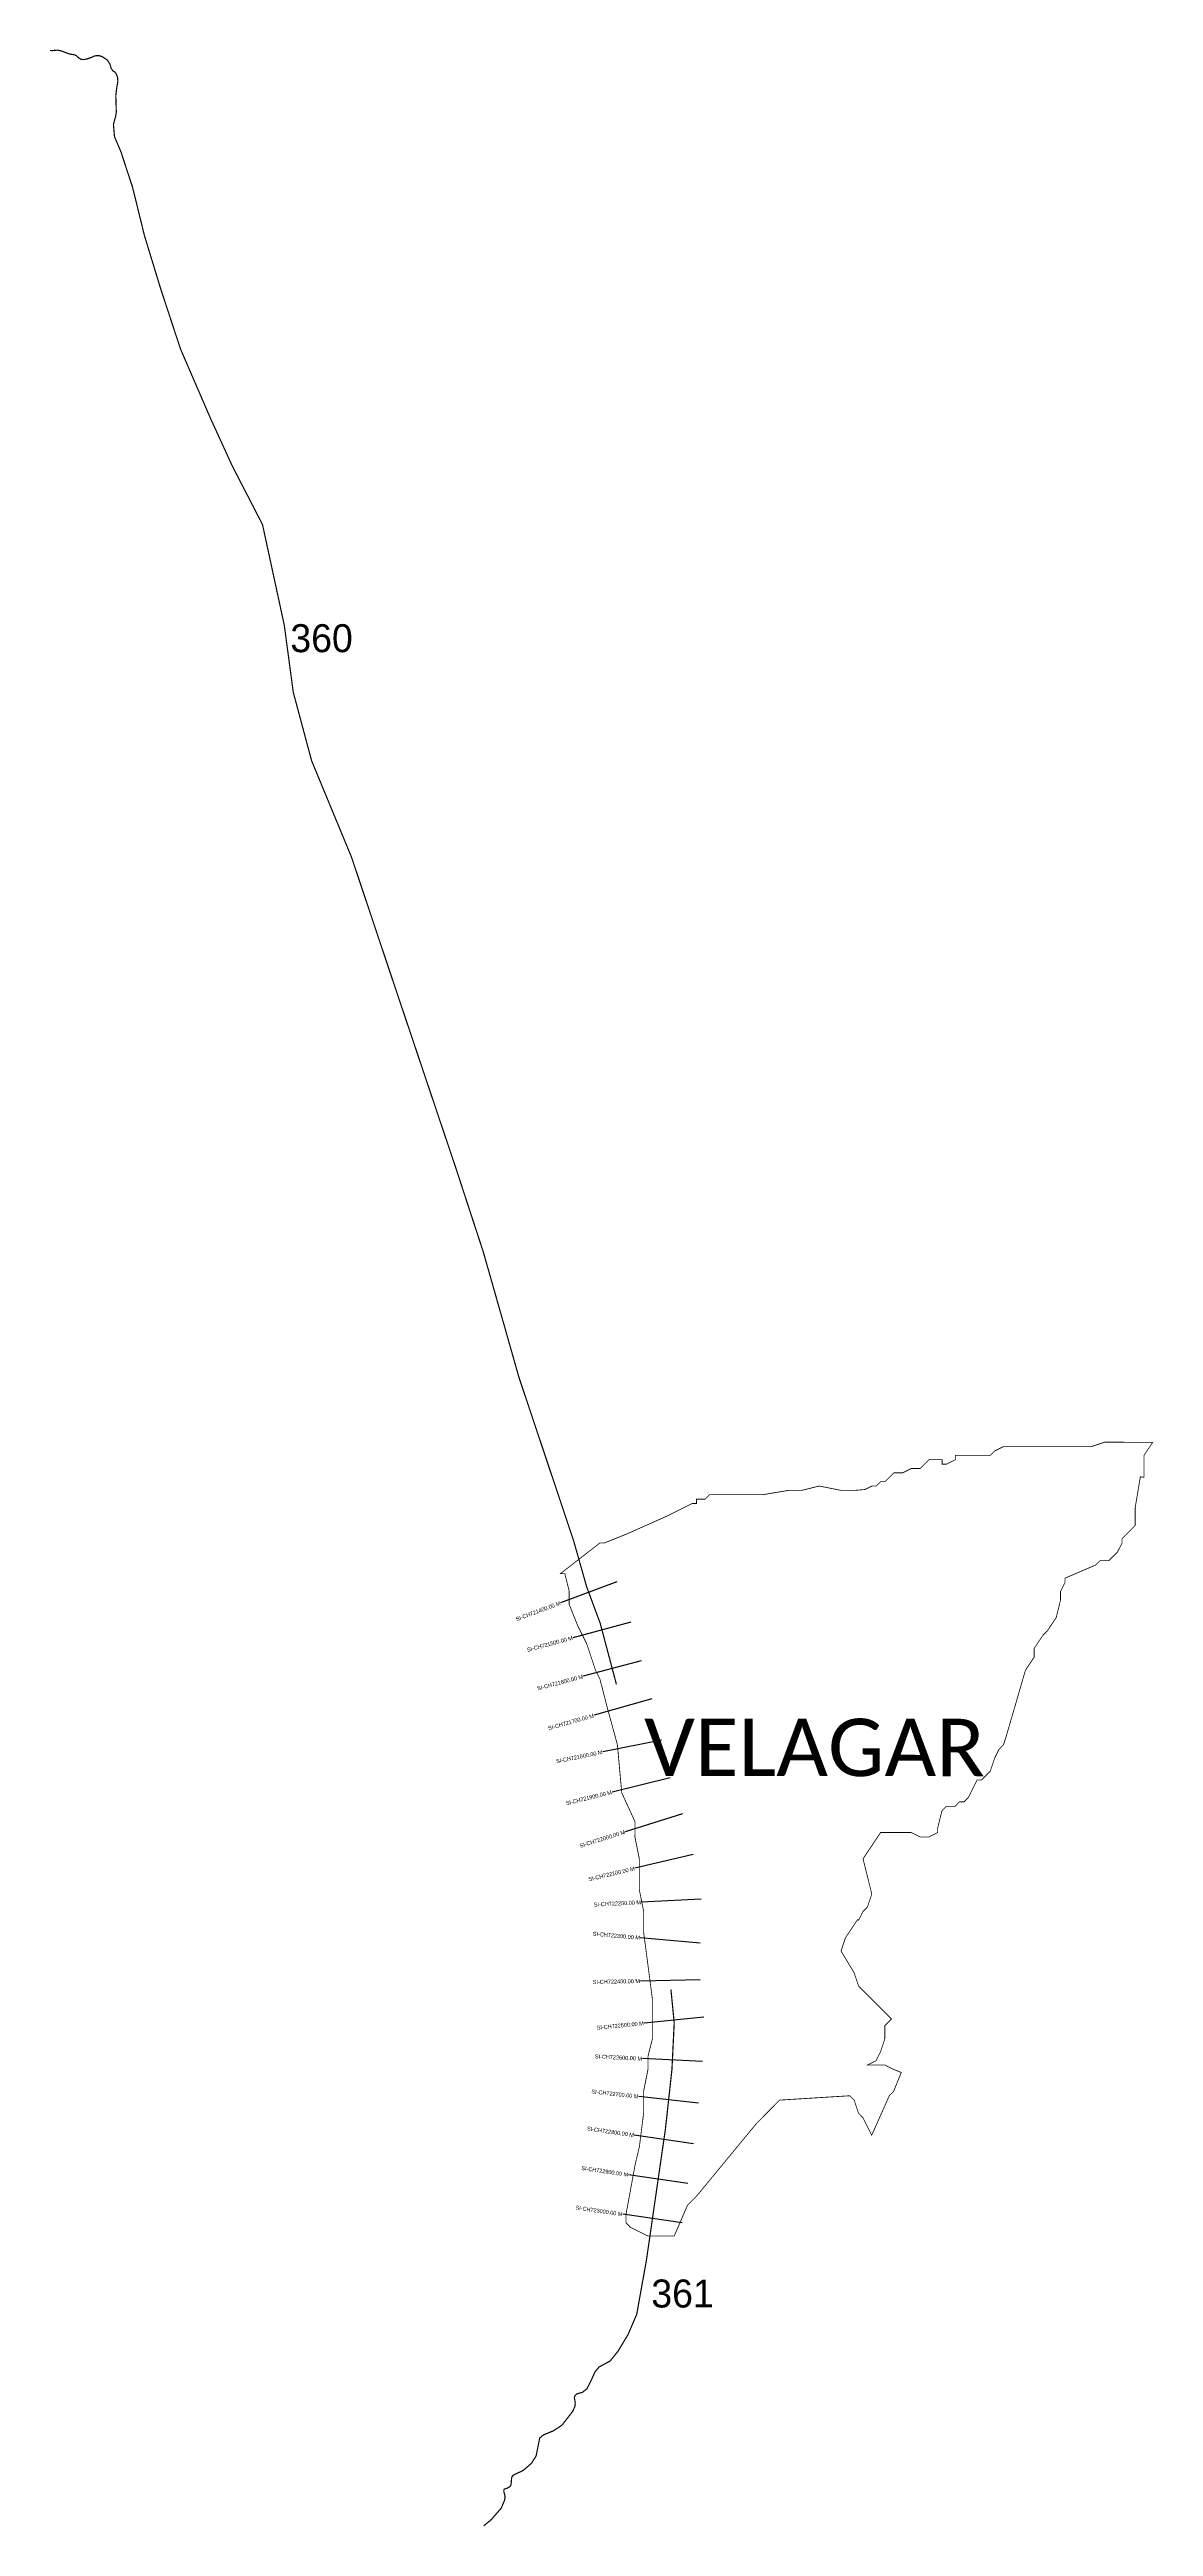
# Model space of a CAD drawing. Header units: metres. Extents: x 355286 to 358048, y 1741558 to 1747757.
import ezdxf
from ezdxf.enums import TextEntityAlignment as Align

# ---------------------------------------------------------------- set-up
doc = ezdxf.new("R2010")
doc.units = ezdxf.units.M
for name, color, linetype in [('CS', 134, 'Continuous'), ('CSMark', 6, 'Continuous'), ('NATURALLY PROTECTED', 3, 'Continuous'), ('VILLAGE NAME', 250, 'Continuous')]:
    doc.layers.add(name, color=color, linetype=linetype)

msp = doc.modelspace()

# ---------------------------------------------------------------- linework, layer by layer
at = {"color": 6, "const_width": 2}
msp.add_lwpolyline([(356564.2, 1743942.8), (356585.6, 1743959.5), (356663, 1744019.6), (356674, 1744019.6), (356728.9, 1744041.5), (356827.7, 1744085.4), (356893.6, 1744118.3), (356904.6, 1744118.3), (356904.6, 1744129.3), (356926.5, 1744129.3), (356937.5, 1744140.3), (357013.2, 1744140.2), (357069.2, 1744140.2), (357135.1, 1744151.2), (357168.1, 1744151.2), (357212, 1744162.1), (357266.9, 1744151.1), (357297.5, 1744151.1), (357299.4, 1744151.1), (357299.9, 1744151.1), (357309.3, 1744151.9), (357326.1, 1744153.3), (357343.7, 1744162.1), (357354.7, 1744162.1), (357365.7, 1744173), (357376.6, 1744173), (357398.6, 1744195), (357420.6, 1744195), (357442.5, 1744206), (357464.5, 1744206), (357486.4, 1744227.9), (357519.4, 1744227.9), (357519.4, 1744216.9), (357530.3, 1744216.9), (357552.3, 1744227.9), (357552.3, 1744238.9), (357640.1, 1744238.8), (357651.1, 1744249.8), (357673.1, 1744260.8), (357892.6, 1744260.7), (357925.6, 1744271.7), (358046.3, 1744271.6), (358024.4, 1744238.7), (358024.3, 1744183.8), (358015.4, 1744185.3), (358002.3, 1744106.9), (358002.3, 1744063.1), (357978.5, 1744039.2), (357969.4, 1744030.1), (357969.4, 1744019.1), (357958.4, 1743997.2), (357936.4, 1743975.2), (357914.5, 1743975.3), (357903.5, 1743964.3), (357826.6, 1743931.4), (357826.6, 1743920.4), (357815.7, 1743898.4), (357815.6, 1743876.5), (357804.7, 1743832.6), (357782.7, 1743799.7), (357771.7, 1743788.7), (357749.7, 1743755.7), (357749.7, 1743733.8), (357727.8, 1743700.9), (357678.3, 1743530.7), (357672.8, 1743514.2), (357661.8, 1743503.3), (357650.8, 1743481.3), (357639.8, 1743448.4), (357617.9, 1743426.4), (357606.9, 1743426.4), (357584.9, 1743382.6), (357573.9, 1743371.6), (357562.9, 1743371.6), (357552, 1743360.6), (357532.8, 1743360.6), (357530, 1743360.6), (357519, 1743349.6), (357508.1, 1743305.7), (357508.1, 1743294.8), (357486.1, 1743283.8), (357464.1, 1743283.8), (357442.2, 1743294.8), (357365.3, 1743294.8), (357321.4, 1743229), (357343.3, 1743141.1), (357332.3, 1743108.2), (357321.3, 1743097.2), (357310.4, 1743075.3), (357307.8, 1743077), (357288.4, 1743047.8), (357277.4, 1743031.4), (357266.4, 1742998.4), (357299.3, 1742943.5), (357310.3, 1742910.6), (357386.3, 1742834.6), (357392.6, 1742828.2), (357376.1, 1742811.8), (357376.1, 1742778.8), (357369.7, 1742759.6), (357365.1, 1742745.9), (357354.2, 1742724), (357332.2, 1742713), (357376.1, 1742712.9), (357398.1, 1742702), (357414.6, 1742695.3), (357417, 1742694.4), (357400.1, 1742652.3), (357398, 1742647.1), (357387.1, 1742636.1), (357343.1, 1742537.3), (357321.1, 1742581.2), (357310.2, 1742592.2), (357299.2, 1742625.2), (357288.2, 1742636.1), (357173.5, 1742629), (357112.6, 1742625.2), (357054.4, 1742566.3), (356923.6, 1742407.7), (356907.9, 1742388.6), (356902.4, 1742382.3), (356882, 1742361.9), (356849, 1742285), (356783.1, 1742285), (356739.2, 1742307), (356728.3, 1742318), (356728.3, 1742339.9), (356751.4, 1742465.3), (356761.7, 1742508.1), (356769.2, 1742568), (356772.3, 1742592.4), (356772.3, 1742647.3), (356783.3, 1742702.2), (356783.3, 1742735.1), (356794.3, 1742779.1), (356794.3, 1742835.5), (356794.3, 1742877.8), (356786, 1742941.5), (356772.4, 1743045.2), (356772.4, 1743097.4), (356761.5, 1743152.3), (356761.5, 1743229.2), (356750.5, 1743284.1), (356750.6, 1743322.5), (356717.7, 1743393.8), (356706.7, 1743514.6), (356680.2, 1743612.1), (356662.9, 1743679.3), (356651.9, 1743701.3), (356630, 1743767.1), (356608, 1743811), (356586.1, 1743865.9), (356586.1, 1743898.9), (356575.2, 1743942.8), (356564.2, 1743942.8)], dxfattribs=at)
at = {"layer": 'CS'}
for p, q in [((356705.2, 1743922.1), (356564.6, 1743869.8)), ((356740.6, 1743821), (356595.6, 1743782.4)), ((356766.3, 1743724.3), (356621.3, 1743685.8)), ((356792.6, 1743629.1), (356648.3, 1743588.2)), ((356817.2, 1743526.4), (356670.2, 1743496.6)), ((356839, 1743431.9), (356693.3, 1743396.2)), ((356869.6, 1743341.8), (356726.4, 1743297)), ((356896.4, 1743240.2), (356750.5, 1743205.3)), ((356916.4, 1743128.4), (356766.6, 1743120.6)), ((356913.5, 1743018.2), (356764.1, 1743031.3)), ((356914.1, 1742926.3), (356764.2, 1742923.2)), ((356922.9, 1742832.6), (356773.6, 1742817.9)), ((356919.3, 1742721.7), (356769.4, 1742729)), ((356909.5, 1742617.7), (356760.3, 1742634)), ((356897.4, 1742515.8), (356748.9, 1742537.3)), ((356883, 1742416.8), (356734.6, 1742438.3)), ((356868.7, 1742317.9), (356720.2, 1742339.4))]:
    msp.add_line(p, q, dxfattribs=at)
at = {"layer": 'NATURALLY PROTECTED', "const_width": 3, "flags": 128}
for points in [[(355287.1, 1747755.2), (355291.5, 1747754.3), (355304.4, 1747755.6), (355313.5, 1747754.2), (355335.3, 1747746), (355342.9, 1747744.8), (355348.2, 1747744), (355353.8, 1747741), (355359.1, 1747735.8), (355364.2, 1747732.6), (355370.4, 1747732), (355379, 1747733.5), (355388.5, 1747736.6), (355397, 1747740.4), (355401.8, 1747741.7), (355409.2, 1747742), (355418, 1747739.1), (355430.3, 1747730.8), (355436.2, 1747721.4), (355440.3, 1747709.2), (355444.1, 1747703.9), (355449.9, 1747700.1), (355453, 1747695.3), (355455.8, 1747687.6), (355456.6, 1747677.1), (355453.5, 1747659.5), (355451.5, 1747641.9), (355452.7, 1747600.5), (355450.9, 1747589.4), (355445.5, 1747569.9), (355448.2, 1747539.1), (355464.3, 1747501.1), (355493.4, 1747412.5), (355523.3, 1747290.9), (355564, 1747157.6), (355613.5, 1747007.4), (355688.5, 1746833.9), (355743.1, 1746714.6), (355818.6, 1746568.3), (355873.1, 1746316.3), (355895.6, 1746148.5), (355941.5, 1745977.1), (356041.4, 1745735.7), (356154.2, 1745398.7), (356301.1, 1744961.8), (356371, 1744748.3), (356426, 1744555), (356460.3, 1744434.1), (356524.9, 1744241.2), (356597.2, 1744024.9), (356630, 1743909.2), (356663.5, 1743819.1), (356704.3, 1743665.7)], [(356840.7, 1742901.9), (356848.9, 1742818.5), (356843.2, 1742701.8), (356826.8, 1742552), (356779.2, 1742223.5), (356755, 1742089), (356733.4, 1742038.5), (356707.7, 1741996), (356688.3, 1741972.1), (356660.8, 1741957.3), (356650.9, 1741945.6), (356640.7, 1741922.9), (356630.9, 1741903.3), (356619.7, 1741894.1), (356613.2, 1741892.2), (356604.4, 1741889.6), (356600.5, 1741885.7), (356599, 1741880.3), (356600, 1741874.7), (356601.3, 1741867.1), (356600.3, 1741858.7), (356595.3, 1741846.8), (356567.9, 1741811.5), (356546.2, 1741797.4), (356521.8, 1741787.4), (356512.3, 1741779.5), (356508.4, 1741760.2), (356503.2, 1741734.5), (356491.7, 1741716.4), (356471.4, 1741698.7), (356446.2, 1741686.6), (356443.4, 1741683.6), (356441.7, 1741678.4), (356441.3, 1741669.3), (356440, 1741661.2), (356436.9, 1741657.4), (356430.7, 1741653.8), (356423.7, 1741651.7), (356422.5, 1741649.9), (356422.4, 1741646), (356424, 1741639.8), (356425.5, 1741633.5), (356425.5, 1741629.1), (356424, 1741623.1), (356416.2, 1741604.2), (356391, 1741575.2), (356372.3, 1741559.7)]]:
    msp.add_lwpolyline(points, dxfattribs=at)

# ---------------------------------------------------------------- texts
at = {"char_height": 70, "attachment_point": 1}
for s, insert in [('360', (355888.3, 1746318.9)), ('361', (356791.6, 1742176.2))]:
    msp.add_mtext_dynamic_manual_height_columns(s, width=95.172, gutter_width=1, heights=[0], dxfattribs=dict(at, insert=insert))
at = {"layer": 'CSMark'}
for s, rotation, p in [('SI-CH721400.00 M', 20.38963, (356563.7, 1743869.5)), ('SI-CH721500.00 M', 14.90495, (356594.6, 1743782.1)), ('SI-CH721600.00 M', 14.90495, (356620.4, 1743685.5)), ('SI-CH721700.00 M', 15.84178, (356647.3, 1743587.9)), ('SI-CH721800.00 M', 11.47457, (356669.2, 1743496.4)), ('SI-CH721900.00 M', 13.7843, (356692.4, 1743396)), ('SI-CH722000.00 M', 17.3649, (356725.5, 1743296.7)), ('SI-CH722100.00 M', 13.45639, (356749.5, 1743205.1)), ('SI-CH722200.00 M', 2.96696, (356765.6, 1743120.5)), ('SI-CH722300.00 M', 354.96633, (356763.1, 1743031.4)), ('SI-CH722400.00 M', 1.17657, (356763.2, 1742923.2)), ('SI-CH722500.00 M', 5.63283, (356772.6, 1742817.8)), ('SI-CH722600.00 M', 357.21788, (356768.4, 1742729)), ('SI-CH722700.00 M', 353.75153, (356759.3, 1742634.1)), ('SI-CH722800.00 M', 351.75748, (356747.9, 1742537.4)), ('SI-CH722900.00 M', 351.75748, (356733.6, 1742438.5)), ('SI-CH723000.00 M', 351.75748, (356719.2, 1742339.5))]:
    msp.add_text(s, height=10, rotation=rotation, dxfattribs=at).set_placement(p, align=Align.MIDDLE_RIGHT)
at = {"layer": 'VILLAGE NAME', "insert": (356773.6, 1743579.9), "char_height": 143.7, "attachment_point": 1, "rotation": 359.9793}
msp.add_mtext_dynamic_manual_height_columns('{\\fCalibri|b0|i0|c0|p34;VELAGAR}', width=1418, gutter_width=718.5, heights=[0], dxfattribs=at)

doc.saveas('drawing.dxf')
